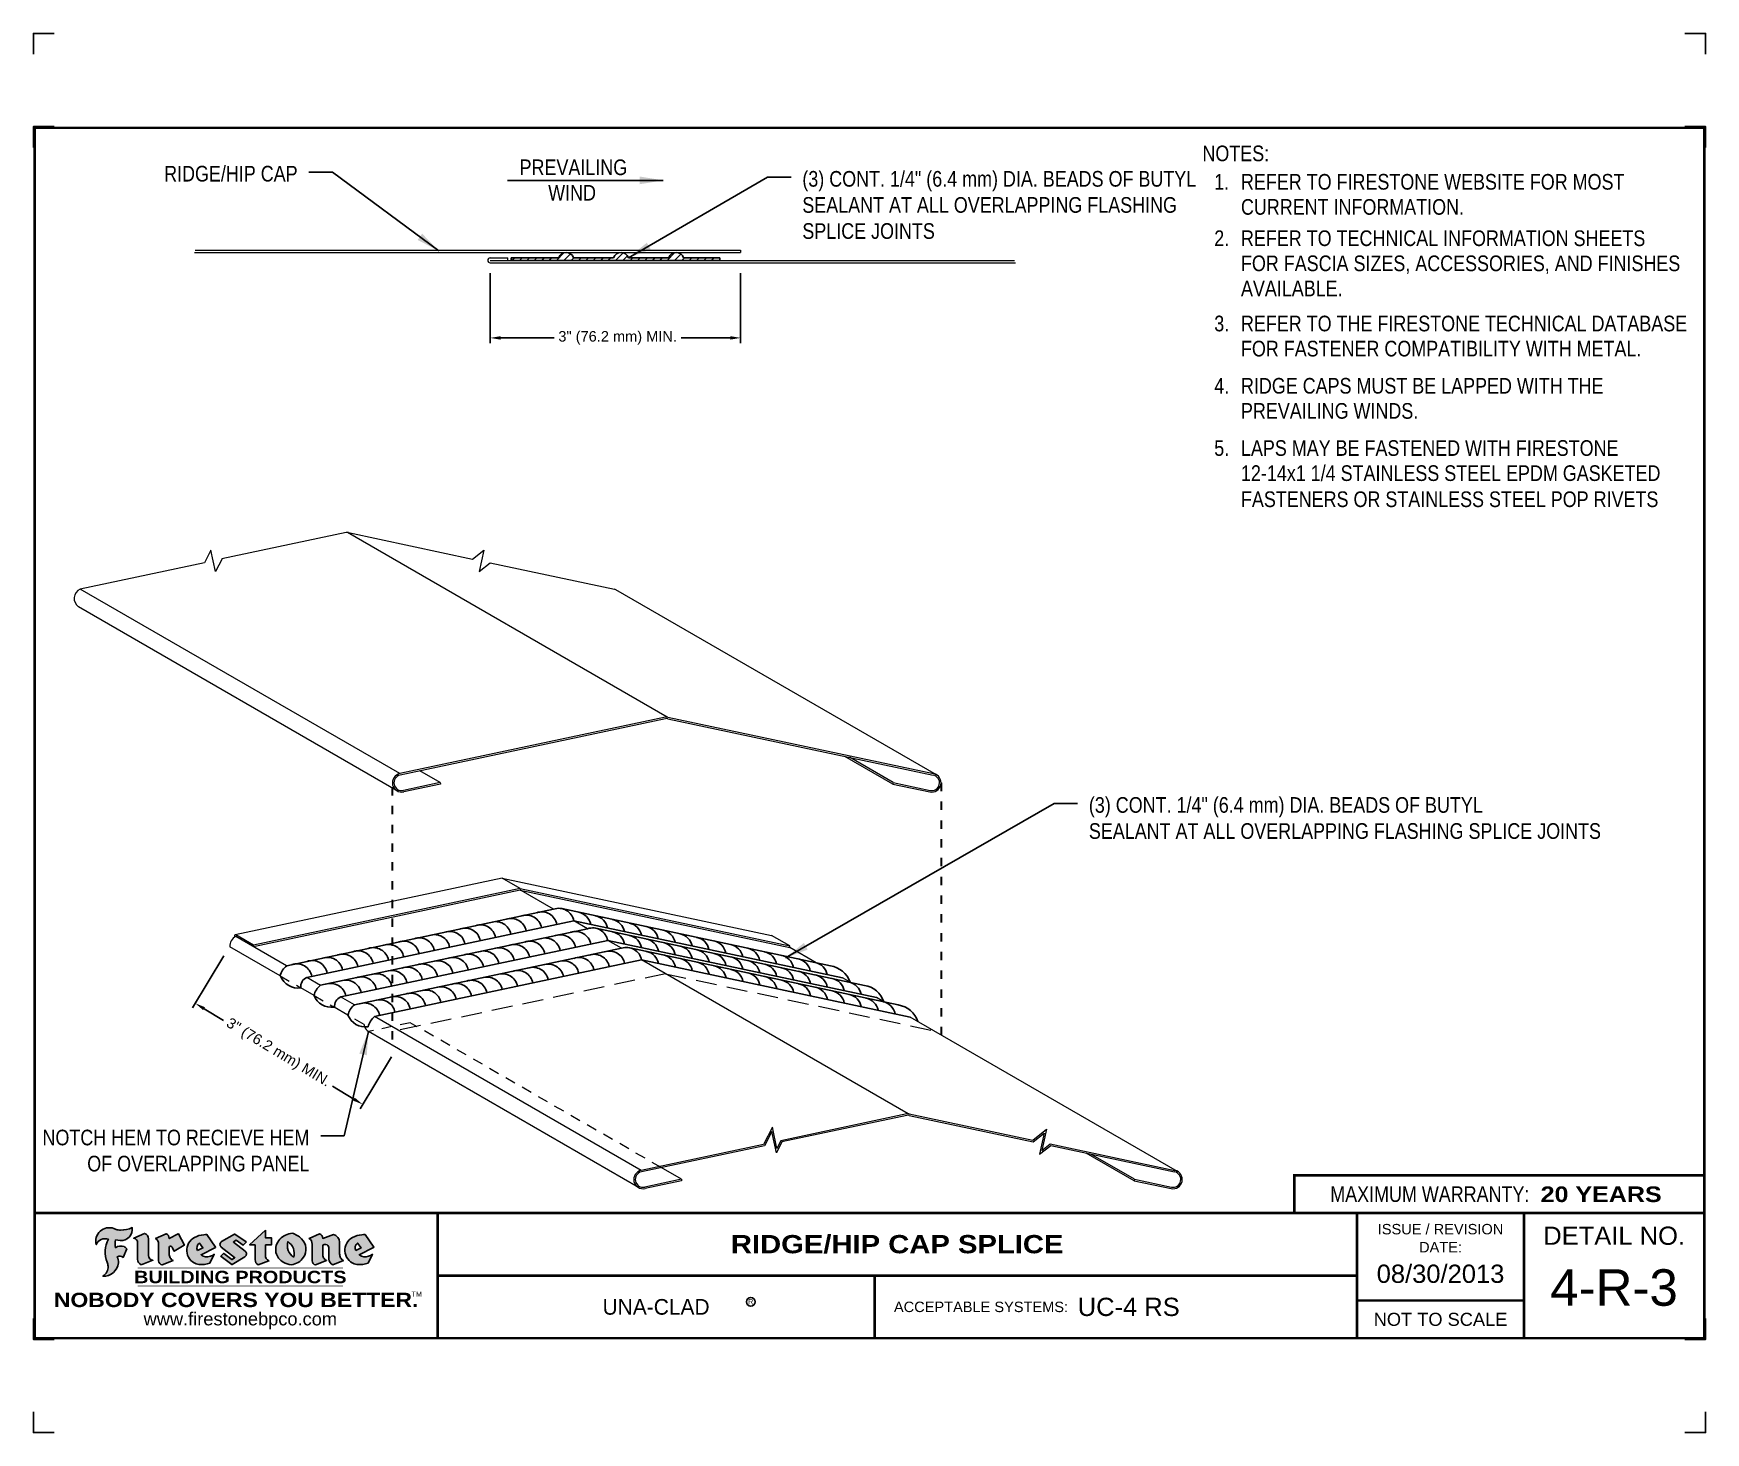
# Model space of a CAD drawing. Header units: inches. Extents: x 0 to 20, y 0 to 16.8.
import ezdxf
from ezdxf.enums import TextEntityAlignment as Align

# ---------------------------------------------------------------- set-up
doc = ezdxf.new("R2010")
doc.units = ezdxf.units.IN
doc.header["$MEASUREMENT"] = 0
for name, pattern in [('DOT2', [0.125, 0, -0.125]), ('HIDDEN', [0.375, 0.25, -0.125]), ('HIDDEN2', [0.1875, 0.125, -0.0625])]:
    doc.linetypes.add(name, pattern=pattern)
doc.layers.get('0').update_dxf_attribs({"linetype": 'CONTINUOUS'})
doc.layers.get('DEFPOINTS').update_dxf_attribs({"linetype": 'CONTINUOUS'})
doc.layers.add('FSBP-ACCESSORY-FIRESTONE', color=7, linetype='CONTINUOUS', lineweight=9)
for name, color, linetype in [('FSBP-ANNO-NOTE', 7, 'CONTINUOUS'), ('FSBP-SEALANTS', 1, 'CONTINUOUS'), ('FSBP-TTLB', 7, 'CONTINUOUS'), ('FSBP-TTLB-BORDER', 7, 'CONTINUOUS'), ('FSBP-TTLB-TEXT', 7, 'CONTINUOUS')]:
    doc.layers.add(name, color=color, linetype=linetype)
doc.styles.add('ARCHQUIK', font='archquik.shx')
doc.styles.add('ARIAL', font='arial.ttf')
doc.styles.add('ARIAL_BOLD', font='')
doc.styles.add('ARIAL_NAR', font='ARIALN.TTF')
doc.styles.add('BANKGOTHIC', font='bgothm.ttf')
doc.styles.add('FSBP_ARIAL_NAR', font='ARIALN.TTF')
doc.styles.add('TXT', font='simplex.shx')
doc.styles.get('ARIAL_BOLD').set_extended_font_data('Arial Black')
doc.dimstyles.new('FS-DIM', dxfattribs={"dimtxt": 0.125, "dimasz": 0.125, "dimexe": 0.0625, "dimexo": 0.125, "dimgap": 0.0625, "dimtad": 0, "dimdec": 4, "dimzin": 1, "dimdsep": 46, "dimlunit": 4, "dimtxsty": 'ARCHQUIK', "dimblk1": 'OBLIQUE', "dimblk2": 'OBLIQUE', "dimsah": 1, "dimcen": 0.09375, "dimclrd": 256, "dimclre": 256, "dimclrt": 256, "dimadec": 0, "dimazin": 0, "dimtfac": 1, "dimtdec": 4, "dimtofl": 0, "dimtmove": 0, "dimatfit": 3, "dimldrblk": 'OBLIQUE', "dimfxl": 0, "dimtolj": 1, "dimtzin": 0, "dimlwd": -1, "dimlwe": -1, "dimarcsym": 0})
doc.dimstyles.new('STANDARD$7', dxfattribs={"dimscale": 1.5, "dimtxt": 0.2, "dimasz": 0.1, "dimexe": 0.1, "dimexo": 0.125, "dimgap": 0.09, "dimtad": 0, "dimdec": 3, "dimzin": 4, "dimdsep": 46, "dimtxsty": 'TXT', "dimcen": 0.09, "dimadec": 0, "dimazin": 0, "dimtfac": 1, "dimtdec": 3, "dimtofl": 0, "dimtmove": 2, "dimatfit": 3, "dimfxl": 0, "dimtolj": 1, "dimtzin": 4, "dimarcsym": 0})

msp = doc.modelspace()

# ---------------------------------------------------------------- texts
at = {"layer": 'FSBP-ANNO-NOTE', "style": 'FSBP_ARIAL_NAR'}
for s, p in [('NOTES:', (14.003925832682, 15.32464309650497)), ('REFER TO FIRESTONE WEBSITE FOR MOST', (14.46558625541428, 14.98417134001137)), ('CURRENT INFORMATION.', (14.46558625541428, 14.68339009001137)), ('REFER TO TECHNICAL INFORMATION SHEETS', (14.46558625541428, 14.30839009001137)), ('FOR FASCIA SIZES, ACCESSORIES, AND FINISHES', (14.46558625541428, 14.00760884001137)), ('AVAILABLE.', (14.46558625541428, 13.70682759001137)), ('REFER TO THE FIRESTONE TECHNICAL DATABASE', (14.46558625541428, 13.28669494955798)), ('FOR FASTENER COMPATIBILITY WITH METAL.', (14.46558625541428, 12.98591369955798)), ('RIDGE CAPS MUST BE LAPPED WITH THE', (14.46558625541428, 12.5404765356624)), ('PREVAILING WINDS.', (14.46558625541428, 12.2396952856624)), ('LAPS MAY BE FASTENED WITH FIRESTONE', (14.46558625541428, 11.79476991826906)), ('12-14x1 1/4 STAINLESS STEEL EPDM GASKETED ', (14.46558625541428, 11.49398866826906)), ('FASTENERS OR STAINLESS STEEL POP RIVETS', (14.46558625541428, 11.18148866826906))]:
    msp.add_text(s, height=0.1875, dxfattribs=at).set_placement(p, align=Align.MIDDLE_LEFT)
for s, p in [('1.', (14.23402473889251, 14.98417134001137)), ('2.', (14.23511750541428, 14.30839009001137)), ('3.', (14.23511750541428, 13.28669494955799)), ('4.', (14.23511750541428, 12.54047653566241)), ('5.', (14.23511750541428, 11.79476991826908))]:
    msp.add_text(s, height=0.1875, dxfattribs=at).set_placement(p, align=Align.MIDDLE_CENTER)
at = {"layer": 'FSBP-ANNO-NOTE', "char_height": 0.1875, "style": 'FSBP_ARIAL_NAR'}
for s, insert, attachment_point in [('PREVAILING', (7.112751823959542, 15.25193551967766), 3), ('RIDGE/HIP CAP', (3.16452079638119, 15.17535210781192), 3), ('WIND', (6.738713393589904, 14.94709219024878), 3), ('(3) CONT. 1/4" (6.4 mm) DIA. BEADS OF BUTYL \\PSEALANT AT ALL OVERLAPPING FLASHING SPLICE JOINTS', (12.64378891303637, 7.612764662115026), 1), ('NOTCH HEM TO RECIEVE HEM \\POF OVERLAPPING PANEL', (3.305895055319382, 3.628499118684474), 3)]:
    msp.add_mtext(s, dxfattribs=dict(at, insert=insert, attachment_point=attachment_point))
at = {"layer": 'FSBP-ANNO-NOTE', "insert": (9.211212728720703, 15.11351964967834), "char_height": 0.1875, "width": 4.710175937795761, "attachment_point": 1, "style": 'FSBP_ARIAL_NAR'}
msp.add_mtext('(3) CONT. 1/4" (6.4 mm) DIA. BEADS OF BUTYL \\PSEALANT AT ALL OVERLAPPING FLASHING SPLICE JOINTS', dxfattribs=at)

# ---------------------------------------------------------------- blocks, each defined once
blk = doc.blocks.new('*D1')
at = {"layer": 'DEFPOINTS', "color": 0, "transparency": 16777216}
for p in [(5.471754574071248, 14.0133303731644), (8.471765806517695, 14.0133303731644), (8.471765806517695, 13.11425108535663)]:
    blk.add_point(p, dxfattribs=at)
at = {"layer": 'FSBP-ANNO-NOTE', "transparency": 16777216}
for p, q in [((5.471754574071248, 13.8883303731644), (5.471754574071248, 13.05175108535663)), ((8.471765806517695, 13.8883303731644), (8.471765806517695, 13.05175108535663)), ((5.596754574071248, 13.11425108535663), (6.237180281798628, 13.11425108535663)), ((8.346765806517695, 13.11425108535663), (7.760031577842285, 13.11425108535663))]:
    blk.add_line(p, q, dxfattribs=at)
for points in [[(5.596754574071248, 13.13508441868996), (5.596754574071248, 13.09341775202329), (5.471754574071248, 13.11425108535663)], [(8.346765806517695, 13.13508441868996), (8.346765806517695, 13.09341775202329), (8.471765806517695, 13.11425108535663)]]:
    blk.add_solid(points, dxfattribs=at)
at = {"layer": 'FSBP-ANNO-NOTE', "transparency": 16777216, "insert": (6.998605929820457, 13.11425108535663), "char_height": 0.125, "attachment_point": 5, "style": 'ARIAL'}
blk.add_mtext('\\A1;3" (76.2 mm) MIN.', dxfattribs=at)
blk = doc.blocks.new('_OBLIQUE')
at = {"color": 0, "linetype": 'ByBlock'}
blk.add_line((-0.5, -0.5), (0.5, 0.5), dxfattribs=at)
blk = doc.blocks.new('*D2')
at = {"layer": 'DEFPOINTS', "color": 0, "transparency": 16777216}
for p in [(2.345550239295122, 5.818627670015737), (4.353376033913634, 4.606845593327416), (3.945318188717396, 3.930726443652796)]:
    blk.add_point(p, dxfattribs=at)
at = {"layer": 'FSBP-ANNO-NOTE', "transparency": 16777216}
for p, q in [((2.280960747097103, 5.711608057338424), (1.905197647999875, 5.088998714002461)), ((2.044512006776197, 5.077919028143098), (2.277661685581988, 4.937206321532923)), ((4.288786541715615, 4.499825980650104), (3.913023442618386, 3.87721663731414)), ((3.838298576040083, 3.995315935850815), (3.581461332523874, 4.150324786296483))]:
    blk.add_line(p, q, dxfattribs=at)
for points in [[(2.055276922142534, 5.095755630255983), (2.033747091409861, 5.060082426030212), (1.937492394098884, 5.142508520341117)], [(3.84906349140642, 4.0131525379637), (3.827533660673747, 3.97747933373793), (3.945318188717396, 3.930726443652796)]]:
    blk.add_solid(points, dxfattribs=at)
at = {"layer": 'FSBP-ANNO-NOTE', "transparency": 16777216, "insert": (2.929561509052931, 4.543765553914703), "char_height": 0.125, "attachment_point": 5, "rotation": 328.88778023566425, "style": 'ARIAL'}
blk.add_mtext('\\A1;3" (76.2 mm) MIN.', dxfattribs=at)
blk = doc.blocks.new('A$C486F1324')
at = {"layer": 'FSBP-TTLB-TEXT'}
h = blk.add_hatch(color=1, dxfattribs=at)
edge = h.paths.add_edge_path()
edge.add_arc((1.05293473454803, 2.432581823257731), 0.1319107607348553, 264.0410451462098, 370.3106169565175)
edge.add_arc((1.043176611464152, 2.752262660202042), 0.3273056962876236, 270.05058356628535, 295.23459397187514, ccw=False)
edge.add_arc((1.038426922191803, 2.56403150268051), 0.13916565617135, 249.3281275763668, 272.0749124149863, ccw=False)
edge.add_line((0.989299278179902, 2.433825686944644), (0.9631177487359136, 2.445558787492629))
edge.add_arc((0.9095748620182865, 2.291407038981255), 0.1631857907024101, 70.84590087378872, 194.3325259843273)
edge.add_arc((0.8600509757814071, 2.204839658458385), 0.1179914261095279, 70.96950098067123, 156.9641407594483, ccw=False)
edge.add_arc((1.168766374175352, 2.162383550941515), 0.3110405457095052, 150.323113748316, 203.2084295854517)
edge.add_arc((0.7718745149407522, 1.989572487159472), 0.121858715661731, 0.8849157075190988, 24.34668939894999, ccw=False)
edge.add_arc((0.7650031314481953, 1.983307491475024), 0.1289731377238324, -58.36655102076742, 3.6216782311386737, ccw=False)
edge.add_arc((0.8412948678329051, 2.051617467449851), 0.1783301886510352, 267.2205474105585, 354.1381621173521)
edge.add_arc((0.8059370697409881, 2.029692373120287), 0.212787892960859, 0.9996158580669322, 21.00503380861244)
edge.add_arc((1.034432087517867, 2.064164197730946), 0.05136395668415856, 40.821177131732725, 125.52727787225791, ccw=False)
edge.add_line((1.073301941138498, 2.097740834336818), (1.118401912534369, 2.200031471354478))
edge.add_arc((1.056483187403122, 2.160862735149867), 0.07326744446031509, 32.31675181867256, 66.31481236598174)
edge.add_arc((1.047887483703787, 2.124501603239696), 0.110224694801178, 69.81791323323885, 125.254734720681)
edge.add_arc((1.143333842085744, 2.261873949018218), 0.1659710644737307, 164.1569669952081, 196.5811013160487, ccw=False)
edge.add_line((0.9836674837126961, 2.307184524455224), (1.039240299265617, 2.301383838364885))
h = blk.add_hatch(color=1, dxfattribs=at)
edge = h.paths.add_edge_path()
edge.add_line((2.779085526150499, 2.423583663157117), (2.779085526150499, 2.333881224553082))
edge.add_arc((2.781392442941157, 2.333881224553068), 0.00230691679065842, 179.9999999996471, 269.9999999996471)
edge.add_line((2.781392442941143, 2.331574307762409), (2.851042658398813, 2.331574307762409))
edge.add_arc((2.851042658398813, 2.329267390971708), 0.002306916790701052, 0, 90, ccw=False)
edge.add_line((2.853349575189514, 2.329267390971708), (2.853349575189514, 2.251757171804073))
edge.add_arc((2.851042658398828, 2.251757171804087), 0.002306916790686842, 269.99999999964706, 359.99999999964706, ccw=False)
edge.add_line((2.851042658398813, 2.2494502550134), (2.781392442941143, 2.2494502550134))
edge.add_arc((2.781392442941157, 2.247143338222742), 0.00230691679065842, 90.00000000035294, 180.0000000003529)
edge.add_line((2.779085526150499, 2.247143338222727), (2.779085526150499, 2.127433711485182))
edge.add_arc((2.852360918257401, 2.12369642034561), 0.07337063740681414, 177.0802527808787, 245.3249543133826)
edge.add_line((2.821730779419073, 2.057025249452735), (2.690154522263373, 2.008229701244503))
edge.add_arc((2.724235369940526, 2.066534893757658), 0.06753517344606048, 177.0345319916278, 239.69264280249018, ccw=False)
edge.add_line((2.656790633108545, 2.070028763539753), (2.656790633108545, 2.247143338222727))
edge.add_arc((2.654483716317887, 2.247143338222742), 0.00230691679065842, 359.9999999996471, 449.999999999647)
edge.add_line((2.654483716317901, 2.2494502550134), (2.588482915647847, 2.2494502550134))
edge.add_line((2.588482915647847, 2.2494502550134), (2.779085526150499, 2.423583663157117))
h = blk.add_hatch(color=1, dxfattribs=at)
edge = h.paths.add_edge_path()
edge.add_line((1.290864384038019, 2.008492524202993), (1.43097033225452, 2.064791420292025))
edge.add_arc((1.436644270662416, 2.121823377800686), 0.0573135041183696, 181.971787100199, 264.31851000495806, ccw=False)
edge.add_line((1.379364702405683, 2.119851370029735), (1.37903731712966, 2.320596934648066))
edge.add_arc((1.309888624547209, 2.320484163719063), 0.06914878453844908, 0.0934405599589634, 72.42834396969008)
edge.add_line((1.330764526052365, 2.386406475112793), (1.202464409119062, 2.328412355415324))
edge.add_arc((1.190871232973747, 2.27232224160737), 0.05727567197445638, -0.017399788185684884, 78.322067691347, ccw=False)
edge.add_line((1.248146902307115, 2.272304847925781), (1.248199233300755, 2.075706805862339))
edge.add_arc((1.321324461293944, 2.07497573358174), 0.07312888236350451, 179.4272023230205, 245.3845503102953)
h = blk.add_hatch(color=1, dxfattribs=at)
edge = h.paths.add_edge_path()
edge.add_line((1.807651786805041, 2.246865396077439), (1.737783921756391, 2.3789790723241))
edge.add_arc((1.735744620158095, 2.377900594660677), 0.002306916790721869, 27.871971334059, 117.3766794470738)
edge.add_line((1.734683811260555, 2.37994914282028), (1.626263425247162, 2.323805327202692))
edge.add_arc((1.56271380654142, 2.324730636700022), 0.06355635479880146, 359.1658080110728, 425.8793658831422)
edge.add_line((1.58868669411409, 2.382737699601435), (1.462504212281334, 2.325700791685492))
edge.add_arc((1.423437031978647, 2.260476169502841), 0.07602957263902102, -3.4414039757249952, 59.079922442849806, ccw=False)
edge.add_line((1.499329501278754, 2.255912287470565), (1.499329501278754, 2.058449488485891))
edge.add_arc((1.556162430058898, 2.062578896434379), 0.05698275005415229, 184.1557352478596, 255.3066498366543)
edge.add_line((1.541709001656801, 2.007459641984056), (1.672916305560551, 2.060182788021976))
edge.add_arc((1.703923541705656, 2.128694263707063), 0.0752015358480571, 207.5160880841914, 245.649226723163, ccw=False)
edge.add_arc((1.736675161903364, 2.139384485703829), 0.1093332836229114, 179.4823365255142, 204.5537900001095, ccw=False)
edge.add_line((1.62734634068791, 2.140372291052628), (1.62734634068791, 2.218192830870564))
edge.add_arc((1.644214729975653, 2.216674003513419), 0.01693662875851178, 28.356188110623293, 174.8549701683578, ccw=False)
edge.add_arc((1.642965400400852, 2.211114314414412), 0.02111886817708026, 22.216893572439176, 40.102139564264576, ccw=False)
edge.add_line((1.662516385616714, 2.219099649108088), (1.682263761023097, 2.175858276730239))
edge.add_arc((1.6843622118052, 2.176816592645914), 0.002306916790685473, 204.5451281842827, 299.6323508190097)
edge.add_line((1.685502826970224, 2.174811383897563), (1.806753100371753, 2.243781709665697))
edge.add_line((1.806753100371753, 2.243781709665697), (1.807651786805041, 2.246865396077439))
h = blk.add_hatch(color=1, dxfattribs=at)
h.paths.add_polyline_path([(2.079013696958969, 2.372509599487572, 0.02524281661523788), (2.04064932662921, 2.369780089618544, 0.1213611957758757), (1.917398876930707, 2.330017413997425, 0.6151668103976068), (1.948366326295928, 2.020927234590275, 0.05306812109568645), (1.983561194740633, 2.012967556948965, 0.1150932231766138), (2.114751686428195, 2.031339923561191), (2.166820534440563, 2.13634411089113, -0.08755405562188731), (2.119855574390459, 2.112121973331725, -0.265591761123442), (2.008317279265117, 2.129763140217776), (2.180972862525681, 2.216714869958551, 0.4518949533370738), (2.18184769374962, 2.220065341664835)])
h.paths.add_polyline_path([(2.029842278823895, 2.211936798819394), (1.966738618897312, 2.179300291603411, -0.3720533890450154), (1.98880241555118, 2.270120236003706)], flags=16)
h = blk.add_hatch(color=1, dxfattribs=at)
edge = h.paths.add_edge_path()
edge.add_arc((2.27603235730526, 2.253253635380584), 0.04152450223225725, 123.20805433950699, 232.2027298779723, ccw=False)
edge.add_line((2.253290182792528, 2.287996660350629), (2.409160936544441, 2.376738928011363))
edge.add_arc((2.410302318411599, 2.374734155577214), 0.002306916790741141, 55.646444661762985, 119.65426054492829, ccw=False)
edge.add_line((2.411604106875319, 2.376638679631967), (2.547434611018917, 2.283795229912059))
edge.add_arc((2.546093867806404, 2.281917925270474), 0.002306916790700397, -42.731101238422525, 54.4661353739603, ccw=False)
edge.add_line((2.547788405158445, 2.280352547283613), (2.514082878729613, 2.24386597727802))
edge.add_arc((2.512388341377596, 2.245431355264869), 0.002306916790673009, 233.7527076894891, 317.2688987613858, ccw=False)
edge.add_line((2.511024327141814, 2.243570890203742), (2.429474878371439, 2.303359494337499))
edge.add_arc((2.428110864135639, 2.301499029276328), 0.002306916790719975, 53.75270768979195, 124.4135619297851)
edge.add_line((2.426807081754208, 2.303402188907356), (2.398558946171835, 2.284050464081318))
edge.add_arc((2.399862728553238, 2.282147304450302), 0.002306916790694715, 124.413561929383, 231.8459020253661)
edge.add_line((2.398437564694706, 2.280333255648443), (2.535524934179665, 2.17263385734519))
edge.add_arc((2.50987198472614, 2.139980978912016), 0.04152450223225738, -55.21225898295222, 51.84590202520428, ccw=False)
edge.add_line((2.533563285444262, 2.105878096982181), (2.380059912363055, 2.01288121029809))
edge.add_arc((2.378864566801948, 2.014854282539261), 0.002306916790727091, 233.2955624372944, 301.20872157023166, ccw=False)
edge.add_line((2.377485752065996, 2.013004759626924), (2.246891586179532, 2.110362385828026))
edge.add_arc((2.248272903809107, 2.112210040201936), 0.002306916790697761, 135.5134179846413, 233.2179869199888, ccw=False)
edge.add_line((2.246627115749294, 2.113826594173005), (2.278464340477814, 2.146239569709692))
edge.add_arc((2.280110128537683, 2.144623015738608), 0.002306916790748419, 53.03528399993951, 135.5134179853709, ccw=False)
edge.add_line((2.281497330874759, 2.146466256025562), (2.37745964320722, 2.074246076768972))
edge.add_arc((2.378846845544219, 2.076089317055831), 0.002306916790626977, 233.0352840000668, 302.2362632414408)
edge.add_line((2.380077382034147, 2.074137998264391), (2.409909958711938, 2.092950954072577))
edge.add_arc((2.408679422222006, 2.094902272864085), 0.002306916790685166, 302.2362632406177, 412.2027298768422)
edge.add_line((2.410093260944637, 2.096725162094273), (2.2505832602986, 2.22044162923676))
h = blk.add_hatch(color=1, dxfattribs=at)
edge = h.paths.add_edge_path(flags=16)
edge.add_arc((2.955988474005852, 2.146034781181318), 0.1684614578629418, 344.5558804047866, 417.0140046669545)
edge.add_arc((3.210083044523077, 2.242479849301684), 0.1684614578629413, 164.5558804047865, 237.0140046669547)
edge = h.paths.add_edge_path()
edge.add_arc((3.085000081380657, 2.190898847034975), 0.1828726885096672, 136.0914512150048, 191.213418978326)
edge.add_arc((3.080564515311864, 2.199009864590429), 0.1803148804748503, 194.0167254156723, 240.6663730831859)
edge.add_arc((3.113672006657439, 2.246327426840207), 0.2378525180183702, 239.2975390661776, 264.2889872773176)
edge.add_arc((3.064469747004688, 2.211810064170161), 0.2037606892471559, 277.1986764832036, 326.503572961274)
edge.add_arc((3.093364291682004, 2.196728640902951), 0.1713748657917089, 325.3768876809903, 406.3828327799088)
edge.add_arc((3.027464452944376, 2.141218864507682), 0.2571945645850002, 44.28462553519766, 73.82901434867304)
edge.add_arc((3.13277746446545, 2.132489990494792), 0.2579560664039133, 97.50292863483666, 134.1039137579026)
h = blk.add_hatch(color=1, dxfattribs=at)
edge = h.paths.add_edge_path()
edge.add_line((3.33831519343592, 2.058643648811753), (3.33831519343592, 2.255912287470565))
edge.add_arc((3.262422724135841, 2.260476169502887), 0.076029572638996, 356.5585960242387, 419.0799224428129)
edge.add_line((3.301489904438557, 2.325700791685492), (3.427672386271257, 2.382737699601435))
edge.add_arc((3.401699498698617, 2.324730636699968), 0.06355635479883828, 0.39626228338801184, 65.87936588318729, ccw=False)
edge.add_line((3.465254333483887, 2.325170194128376), (3.596151383567263, 2.371448459092008))
edge.add_arc((3.571369086579416, 2.27774289547643), 0.09692726601172152, 2.366977007666776, 75.18615851992018, ccw=False)
edge.add_line((3.668213654208745, 2.281745971443158), (3.668213654208745, 2.142456301410775))
edge.add_arc((3.777502514268014, 2.139339897279081), 0.1093332836229047, 178.3666365323575, 204.5537900000423)
edge.add_arc((3.744750894070185, 2.128649675282367), 0.07520153584796174, 207.5160880841712, 245.2240541443093)
edge.add_line((3.71323611585031, 2.060370178010899), (3.588210878431101, 2.010131177172084))
edge.add_arc((3.610972150886048, 2.078197660558692), 0.07177131519198725, 180.3328587115749, 251.5101856666586, ccw=False)
edge.add_line((3.539202046833867, 2.077780708850796), (3.539202046833867, 2.2155300510111))
edge.add_arc((3.501944494155337, 2.215955952136818), 0.0372599868942854, 359.3450650296065, 449.0500281941028)
edge.add_arc((3.498394839000171, 2.188871092646112), 0.06447454900600776, 86.29402372314017, 119.8211331593848)
edge.add_line((3.46633203284519, 2.244808056551889), (3.46633203284519, 2.140372291052628))
edge.add_arc((3.575660854060708, 2.139384485703815), 0.1093332836229751, 179.482336525507, 204.5537900001025)
edge.add_arc((3.542909233862866, 2.128694263706967), 0.0752015358479639, 207.51608808417, 245.6492267231416)
edge.add_line((3.511901997717774, 2.060182788021976), (3.380694693813967, 2.007459641984056))
edge.add_arc((3.395127450940398, 2.062546484817654), 0.05694615642555727, 183.9298782390169, 255.318496325343, ccw=False)
h = blk.add_hatch(color=1, dxfattribs=at)
h.paths.add_polyline_path([(3.973320437169735, 2.372509599487572, 0.02524281661523822), (3.934956066840033, 2.369780089618544, 0.1085638477195505), (3.823515797474061, 2.33691113673602, 0.6425897848490651), (3.842673066506751, 2.020927234590275, 0.05306812109569052), (3.877867934951342, 2.012967556948965, 0.1150932231766133), (4.009058426638961, 2.031339923561191), (4.061127274651329, 2.13634411089113, -0.08755405562189084), (4.014162314601225, 2.112121973331725, -0.2655917611234366), (3.902624019475826, 2.129763140217776), (4.075279602736447, 2.216714869958551, 0.4518949533370731), (4.076154433960386, 2.220065341664835)])
h.paths.add_polyline_path([(3.924149019034718, 2.211936798819394), (3.861045359108135, 2.179300291603411, -0.3720533890450147), (3.883109155761946, 2.270120236003706)], flags=16)
blk.add_circle((8.593239434063564, 1.565680298552095), 0.05268028021839655)
at = {"layer": 'DEFPOINTS', "linetype": 'Continuous', "ltscale": 1.75}
for points in [[(-3.512154225088215e-08, 16.51166663588279), (-3.512154225088215e-08, 16.76166663588279), (0.2499999648784577, 16.76166663588279)], [(20.03124996487848, 16.51166663588279), (20.03124996487848, 16.76166663588279), (19.78124996487848, 16.76166663588279)], [(-3.512154225088215e-08, 0.2499999692161197), (-3.512154225088215e-08, -3.078388033372903e-08), (0.2499999648784577, -3.078388033372903e-08)], [(20.03124996487848, 0.2499999692161197), (20.03124996487848, -3.078388033372903e-08), (19.78124996487848, -3.078388033372903e-08)]]:
    blk.add_lwpolyline(points, dxfattribs=at)
at = {"layer": 'DEFPOINTS', "color": 1}
for points in [[(0.2499999648784577, 15.64645830254946), (-3.512154225088215e-08, 15.64645830254946), (-3.512154225088215e-08, 15.39645830254946)], [(20.03124996487846, 15.39645830254946), (20.03124996487846, 15.64645830254946), (19.78124996487846, 15.64645830254946)], [(0.2499999648784577, 1.115208302549462), (-3.512154225088215e-08, 1.115208302549462), (-3.512154225088215e-08, 1.365208302549462)], [(20.03124996487846, 1.365208302549462), (20.03124996487846, 1.115208302549462), (19.78124996487846, 1.115208302549462)]]:
    blk.add_lwpolyline(points, dxfattribs=at)
at = {"layer": 'FSBP-TTLB', "const_width": 0.03125}
blk.add_lwpolyline([(15.10591267006784, 2.630833302549462), (20.01562496487846, 2.630833302549462), (20.01562496487846, 3.082093126616456), (15.10591267006784, 3.082093126616456)], close=True, dxfattribs=at)
for points in [[(0.01562496487845775, 2.630833302549462), (0.01562496487845775, 1.130833302549462), (20.01562496487846, 1.130833302549462), (20.01562496487846, 2.630833302549462), (0.01562496487845775, 2.630833302549462)], [(4.840833492085227, 2.630833302549462), (4.840833492085227, 1.880833302549462)], [(15.85591267006784, 2.630833302549462), (15.85591267006784, 1.130833302549462)], [(17.85672993223439, 2.630833302549462), (17.85672993223439, 1.130833302549462)], [(20.01562496487846, 2.630833302549462), (20.01562496487846, 1.130833302549462)], [(4.840833492085227, 1.880833302549462), (15.85591267006784, 1.880833302549462)], [(4.840833492085227, 1.880833302549462), (4.840833492085227, 1.130833302549462)], [(15.85591267006784, 1.582093126616456), (17.85672993223439, 1.582093126616456)]]:
    blk.add_lwpolyline(points, dxfattribs=at)
at = {"layer": 'FSBP-TTLB-BORDER', "const_width": 0.03125}
blk.add_lwpolyline([(20.01562496487846, 2.630833302549462), (20.01562496487846, 15.63083330254946), (0.01562496487845775, 15.63083330254946), (0.01562496487845775, 2.630833302549462)], dxfattribs=at)
at = {"layer": 'FSBP-TTLB-TEXT', "color": 1}
blk.add_line((0.7514681707107965, 2.251010548403869), (0.7514681707107965, 2.251010548403869), dxfattribs=at)
for points in [[(1.039240288603781, 2.301383839477765, 0.5000510906601082), (1.182715385655359, 2.456191808344684, -0.1103304102359608), (1.043465573188274, 2.424957091469324, -0.09957876667165425), (0.989299278179902, 2.433825686944644), (0.9631177487359136, 2.445558787492629, 0.5978159689075124), (0.7514681707107965, 2.251010548403869, -0.3938834584182213), (0.8985246071333276, 2.316382279576757, 0.2349406564350952), (0.8828960471532977, 2.039809584686154, -0.1027304183841549), (0.893718696891784, 1.991454482752047, -0.2772692352614086), (0.8326473561440534, 1.873497067927772, 0.3985429150902959), (1.018692578968699, 2.03340460748511, 0.0875124847930418), (1.004584981218573, 2.105966186820112, -0.3874031597924062), (1.073301941138498, 2.097740834336818), (1.118401912534369, 2.200031471354478, 0.1494423498871741), (1.085915528859078, 2.22795860457687, 0.2467195073738216), (0.9842643930489484, 2.214510412139376, -0.1424285161541127), (0.9836674837126961, 2.307184524455224), (1.039240299265617, 2.301383838364885)], [(2.779085526150499, 2.423583663157117), (2.779085526150499, 2.333881224553082, 0.4142135623730958), (2.781392442941143, 2.331574307762409), (2.851042658398813, 2.331574307762409, -0.414213562373095), (2.853349575189514, 2.329267390971708), (2.853349575189514, 2.251757171804073, -0.4142135623730938), (2.851042658398813, 2.2494502550134), (2.781392442941143, 2.2494502550134, 0.4142135623730958), (2.779085526150499, 2.247143338222727), (2.779085526150499, 2.127433711485182, 0.3068985753588853), (2.821730779419073, 2.057025249452735), (2.690154522263373, 2.008229701244503, -0.2804194150632976), (2.656790633108545, 2.070028763539753), (2.656790633108545, 2.247143338222727, 0.414213562373095), (2.654483716317901, 2.2494502550134), (2.588482915647847, 2.2494502550134), (2.779085526150499, 2.423583663157117)], [(2.18184769374962, 2.220065341664835), (2.079013696958969, 2.372509599487572, 0.02524281661523788), (2.04064932662921, 2.369780089618544, 0.1085638477195265), (1.929209057263352, 2.33691113673602, 0.6425897848491228), (1.948366326295928, 2.020927234590275, 0.05306812109568648), (1.983561194740633, 2.012967556948965, 0.1150932231766137), (2.114751686428195, 2.031339923561191), (2.166820534440563, 2.13634411089113, -0.0875540556218873), (2.119855574390459, 2.112121973331725, -0.2655917611234418), (2.008317279265117, 2.129763140217776), (2.180972862525681, 2.216714869958551)], [(4.076154433960386, 2.220065341664835), (3.973320437169735, 2.372509599487572, 0.02524281661523788), (3.934956066840033, 2.369780089618544, 0.1085638477195265), (3.823515797474061, 2.33691113673602, 0.6425897848491228), (3.842673066506751, 2.020927234590275, 0.05306812109568648), (3.877867934951342, 2.012967556948965, 0.1150932231766137), (4.009058426638961, 2.031339923561191), (4.061127274651329, 2.13634411089113, -0.0875540556218873), (4.014162314601225, 2.112121973331725, -0.2655917611234418), (3.902624019475826, 2.129763140217776), (4.075279602736447, 2.216714869958551)], [(4.075279602736447, 2.216714869958551, 0.4518949533370731), (4.076154433960386, 2.220065341664835, 0.4518949533370731)]]:
    blk.add_lwpolyline(points, format="xyb", dxfattribs=at)
for points in [[(1.290864384038019, 2.008492524202993), (1.43097033225452, 2.064791420292025, -0.3756100036733062), (1.379364702405683, 2.119851370029735), (1.37903731712966, 2.320596934648066, 0.3265360292958048), (1.330764526052365, 2.386406475112793), (1.202464409119062, 2.328412355415324, -0.3557863980845349), (1.248146902307115, 2.272304847925781), (1.248199233300755, 2.075706805862339, 0.2960110723418457)], [(1.807651786805041, 2.246865396077439), (1.737783921756391, 2.3789790723241, 0.4116839150163434), (1.734683811260555, 2.37994914282028), (1.626263425247162, 2.323805327202692, 0.2996033003794034), (1.58868669411409, 2.382737699601435), (1.462504212281334, 2.325700791685492, -0.2797757560995365), (1.499329501278754, 2.255912287470565), (1.499329501278754, 2.058449488485891, 0.320828638474519), (1.541709001656801, 2.007459641984056), (1.672916305560551, 2.060182788021976, -0.1679398621276611), (1.637228717577119, 2.093951330204405, -0.1098333365370753), (1.62734634068791, 2.140372291052628), (1.62734634068791, 2.218192830870564, -0.743334502655012), (1.659119166646138, 2.224718079671632, -0.07819791644735608), (1.662516385616714, 2.219099649108088), (1.682263761023097, 2.175858276730239, 0.4404648714563479), (1.685502826970224, 2.174811383897563), (1.806753100371753, 2.243781709665697)], [(1.966738618897312, 2.179300291603411), (2.029842278823895, 2.211936798819394), (1.98880241555118, 2.270120236003706, 0.3720533890450154)], [(2.2505832602986, 2.22044162923676, -0.5150044486718882), (2.253290182792528, 2.287996660350629), (2.409160936544441, 2.376738928011363, -0.2867822934100265), (2.411604106875319, 2.376638679631967), (2.547434611018917, 2.283795229912059, -0.4515027974650387), (2.547788405158445, 2.280352547283613), (2.514082878729613, 2.24386597727802, -0.3814439164929681), (2.511024327141814, 2.243570890203742), (2.429474878371439, 2.303359494337499, 0.3184718635035665), (2.426807081754208, 2.303402188907356), (2.398558946171835, 2.284050464081318, 0.5064094529656681), (2.398437564694706, 2.280333255648443), (2.535524934179665, 2.17263385734519, -0.5043597839115849), (2.533563285444262, 2.105878096982181), (2.380059912363055, 2.01288121029809, -0.3053163970316367), (2.377485752065996, 2.013004759626924), (2.246891586179532, 2.110362385828026, -0.4541703869768119), (2.246627115749294, 2.113826594173005), (2.278464340477814, 2.146239569709692, -0.3762644290664977), (2.281497330874759, 2.146466256025562), (2.37745964320722, 2.074246076768972, 0.3114700032088108), (2.380077382034147, 2.074137998264391), (2.409909958711938, 2.092950954072577, 0.520381097387146), (2.410093260944637, 2.096725162094273)], [(2.953249883604445, 2.317722762716059, 0.2452625673097023), (2.905618498745599, 2.155336675924431, 0.2064059665179019), (2.992229303852542, 2.041814614862275, 0.1094800500670344), (3.090003063353111, 2.009655498951545, 0.2185147641853038), (3.234389909721659, 2.09935759961418, 0.3689489483072479), (3.211584927988571, 2.320798080235917, 0.1296305888694145), (3.099094368954257, 2.388237485636708, 0.1610736375384317)], [(3.118366895036178, 2.101173760584302, 0.3271311138286319), (3.047704623492751, 2.287340869898699, 0.3271311138286322)], [(3.33831519343592, 2.058643648811753), (3.33831519343592, 2.255912287470565, 0.2797757560995341), (3.301489904438557, 2.325700791685492), (3.427672386271257, 2.382737699601435, -0.2937618496109166), (3.465254333483887, 2.325170194128376), (3.596151383567263, 2.371448459092008, -0.3288760160581939), (3.668213654208745, 2.281745971443158), (3.668213654208745, 2.142456301410775, 0.114762897203527), (3.678056069941721, 2.093906741779776, 0.166032965990522), (3.71323611585031, 2.060370178010899), (3.588210878431101, 2.010131177172084, -0.3209557512194564), (3.539202046833867, 2.077780708850796), (3.539202046833867, 2.2155300510111, 0.4127061514896111), (3.502562241494348, 2.253210817746393, 0.1473421876160361), (3.46633203284519, 2.244808056551889), (3.46633203284519, 2.140372291052628, 0.1098333365370753), (3.476214409734399, 2.093951330204376, 0.1679398621276611), (3.511901997717774, 2.060182788021976), (3.380694693813967, 2.007459641984056, -0.3219729545308964), (3.33831519343592, 2.058643648811753, 29.1476284739)], [(3.861045359108135, 2.179300291603411), (3.924149019034718, 2.211936798819394), (3.883109155761946, 2.270120236003706, 0.3720533890450154)]]:
    blk.add_lwpolyline(points, format="xyb", close=True, dxfattribs=at)
at = {"layer": 'FSBP-TTLB-TEXT'}
for points, const_width in [([(1.249551544687665, 1.972387724376318), (3.706854447563717, 1.972387724376304)], 0.0078125), ([(10.07714779415524, 1.880833302549462), (10.07714779415524, 1.130833302549462)], 0.03125), ([(1.249551544687665, 1.754677206499863), (3.706854447563717, 1.754677206499878)], 0.0078125)]:
    blk.add_lwpolyline(points, dxfattribs=dict(at, const_width=const_width))
at = {"layer": 'FSBP-TTLB-TEXT', "color": 1}
for centre, start, end in [((1.805612485206739, 2.245786918414026), 299.6323508193319, 27.87197133380466), ((2.179935225669015, 2.218775252164079), 296.7304547840455, 34.00233684987402)]:
    blk.add_arc(centre, 0.00230691679068068, start, end, dxfattribs=at)
at = {"layer": 'FSBP-TTLB-TEXT', "style": 'ARIAL_NAR'}
blk.add_text('MAXIMUM WARRANTY:', height=0.1875, dxfattribs=at).set_placement((17.92079065800682, 2.856463214582988), align=Align.MIDDLE_RIGHT)
at = {"layer": 'FSBP-TTLB-TEXT'}
for s, height, style, p in [('ISSUE / REVISION', 0.125, 'ARIAL', (16.85632130115108, 2.43698366520286)), ('DETAIL NO.', 0.21875, 'ARIAL', (18.93617744855642, 2.358393465812583)), ('DATE:', 0.125, 'ARIAL', (16.85632130115108, 2.220860197200608)), ('www.firestonebpco.com', 0.15625, 'ARIAL', (2.478202996125691, 1.362175995809338)), ('UNA-CLAD', 0.1875, 'BANKGOTHIC', (7.458990643120234, 1.505833302549462)), ('R', 0.0625, 'BANKGOTHIC', (8.592447004938792, 1.568314485865656)), ('NOT TO SCALE', 0.15625, 'ARIAL', (16.85632130115108, 1.356463214582959))]:
    blk.add_text(s, height=height, dxfattribs=dict(at, style=style)).set_placement(p, align=Align.MIDDLE_CENTER)
at = {"layer": 'FSBP-TTLB-TEXT', "lineweight": 18, "style": 'ARIAL_BOLD'}
blk.add_text('BUILDING PRODUCTS', height=0.1484375, dxfattribs=at).set_placement((2.478202996125691, 1.863532465438098), align=Align.MIDDLE_CENTER)
at = {"layer": 'FSBP-TTLB-TEXT', "color": 1}
for s, height, style, p in [('NOBODY COVERS YOU BETTER.', 0.171875, 'ARIAL_BOLD', (2.428229228481842, 1.589182851962093)), ('TM', 0.0625, 'BANKGOTHIC', (4.592296138251458, 1.658258798256043))]:
    blk.add_text(s, height=height, dxfattribs=dict(at, style=style)).set_placement(p, align=Align.MIDDLE_CENTER)
at = {"layer": 'FSBP-TTLB-TEXT', "style": 'ARIAL'}
blk.add_text('ACCEPTABLE SYSTEMS:', height=0.125, dxfattribs=at).set_placement((10.30843778079408, 1.505833302549462), align=Align.MIDDLE_LEFT)
at = {"layer": 'FSBP-TTLB-TEXT'}
for tag, height, style, p in [('MAXIMUM_WARRANTY', 0.1875, 'ARIAL_BOLD', (18.05549597262787, 2.85485773330052)), ('ACCPT_SYSTEMS', 0.21875, 'ARIAL', (12.51000666906039, 1.505833302549462))]:
    blk.add_attdef(tag, text='', height=height, dxfattribs=dict(at, style=style)).set_placement(p, align=Align.MIDDLE_LEFT)
for tag, height, style, p in [('DETAIL_DESCP_LINE_1', 0.21875, 'ARIAL_BOLD', (10.34680946719057, 2.25720148330052)), ('ISSUE_REV_DATE', 0.21875, 'ARIAL', (16.85632130115108, 1.902577359955217)), ('DETAIL_NUMBER', 0.4375, 'ARIAL', (18.9350408723662, 1.73767023330052))]:
    blk.add_attdef(tag, text='', height=height, dxfattribs=dict(at, style=style)).set_placement(p, align=Align.MIDDLE_CENTER)

# ---------------------------------------------------------------- dimensions: what is measured, and where the dimension line sits
at = {"layer": 'FSBP-ANNO-NOTE'}
for base, p1, p2, angle, picture, middle in [((8.471765806517695, 13.11425108535663), (5.471754574071248, 14.0133303731644), (8.471765806517695, 14.0133303731644), 0, '*D1', (6.998605929820457, 13.11425108535663)), ((3.945318188717396, 3.930726443652796), (2.345550239295122, 5.818627670015737), (4.353376033913634, 4.606845593327417), 328.8877802356643, '*D2', (2.929561509052931, 4.543765553914703))]:
    dim = msp.add_linear_dim(base=base, p1=p1, p2=p2, angle=angle, text='3" (76.2 mm) MIN.', dimstyle='FS-DIM', override={"dimtxsty": 'ARIAL'}, dxfattribs=at)
    dim.commit()
    dim.dimension.update_dxf_attribs({"geometry": picture, "text_midpoint": middle, "dimtype": 161})

# ---------------------------------------------------------------- hatches: boundary and pattern name
at = {"layer": 'FSBP-SEALANTS'}
h = msp.add_hatch(dxfattribs=at)
h.set_pattern_fill('ANSI31', color=256, scale=0.5, style=0)
h.set_pattern_definition([(45, (0, 0), (-0.04419417382415922, 0.04419417382415922), [])])
h.paths.add_polyline_path([(7.699651206817246, 14.13708037316439), (7.698461374363684, 14.13708037316439, 0.3199557084371201), (7.610226631068321, 14.07333037316442), (7.128190461708568, 14.07333037316442, 0.3199557084011914), (7.039955718425484, 14.13708037316439), (7.0387658859476, 14.13708037316439, 0.3199557084011628), (6.950531142664525, 14.07333037316442), (6.469684805782856, 14.07333037316442, 0.3199557084355794), (6.381450062488017, 14.13708037316439), (6.380260230033666, 14.13708037316439, 0.3199557084354675), (6.292025486738865, 14.07333037316442), (5.721754574071234, 14.07333037316442), (5.721754574071241, 14.04333037316441), (8.221754574071241, 14.04333037316441), (8.221754574071234, 14.07333037316442), (7.787885950112313, 14.07333037316442, 0.3199557084362521)])

# ---------------------------------------------------------------- linework, layer by layer
at = {"layer": 'FSBP-ACCESSORY-FIRESTONE'}
for p, q in [((1.93004297708292, 14.13708037316438), (8.471754574071214, 14.1370803731644)), ((1.93555873962692, 14.16708037316439), (8.471754574071214, 14.16708037316441)), ((5.471754574071234, 14.07333037316442), (5.68451905989201, 14.07333037316442)), ((5.471754574071241, 14.04333037316441), (11.75345531562226, 14.04333037316441)), ((8.471754574071213, 14.16708037316458), (8.471754574071213, 14.13708037316457)), ((5.471754574071248, 14.0133303731644), (11.7637014544181, 14.01333037316441)), ((3.747224702785445, 10.78137408891838), (2.258661842326603, 10.46590863346497)), ((7.591155808328608, 8.572321770002098), (3.762700848541158, 10.78268127161574)), ((3.773176785625466, 10.78136626177297), (5.261356698014083, 10.46504385645046)), ((2.048767713716714, 10.42142657050493), (0.5602048524717063, 10.10596111488491)), ((2.126275313105381, 10.57065747348852), (2.04851292369738, 10.42093600512867)), ((2.181154242151763, 10.31667773031476), (2.126275313105381, 10.57065747348852)), ((2.258916632198904, 10.46639919855371), (2.181154242151763, 10.31667773031476)), ((5.261356698014083, 10.46504385645046), (5.393646449380739, 10.56974786351838)), ((5.393646449380739, 10.56974786351838), (5.339622443117733, 10.31558489701229)), ((5.339622443117733, 10.31558489701229), (5.471912193693136, 10.42028890424839)), ((5.471912193693129, 10.42028890424838), (6.960092106872999, 10.1039664987577)), ((4.389293240104983, 7.89364382201407), (0.5586450508238912, 10.10526958526626)), ((10.81630321952022, 7.881114166505366), (6.978347626196935, 10.09695886144835)), ((4.368615621817419, 7.681574839241762), (0.539527234184142, 9.893892132112597)), ((7.573483314607827, 8.5704643160642), (4.389293240103953, 7.893643822018884)), ((7.573483315071201, 8.552062185187214), (4.393035650544427, 7.876037165202401)), ((7.599472275961929, 8.5704643160642), (10.78366235097188, 7.893643822018884)), ((7.599472276419213, 8.552062185187214), (10.77991994053141, 7.876037165202401)), ((10.29629405704104, 7.768744027871122), (9.720376797761283, 8.10125001254724)), ((10.30003646747515, 7.786350684684457), (9.774564515576088, 8.089732057564976)), ((4.872919123600688, 7.786350684684457), (4.630246375302129, 7.926457861239619)), ((4.872919123600688, 7.786350684684457), (4.432019092566449, 7.692634490063469)), ((4.876661534034803, 7.768744027871122), (4.435761503000563, 7.675027833250134)), ((4.872919123600688, 7.786350684684457), (4.876661534034803, 7.768744027871122)), ((10.30003646747515, 7.786350684684457), (10.29629405704104, 7.768744027871122)), ((10.29629405704104, 7.768744027871122), (10.73719408807528, 7.675027833250134)), ((10.30003646747515, 7.786350684684457), (10.7409364985094, 7.692634490063469)), ((5.613937315866132, 6.641493673213815), (2.415968335682863, 5.96376029180433)), ((5.613937315866132, 6.641493673213815), (8.843384887700967, 5.955053401144538)), ((5.830907389735946, 6.516225942658987), (5.613937315866132, 6.641493673213815)), ((5.830907389735946, 6.516225942658987), (2.636062052735772, 5.839154543047922)), ((5.830907389735944, 6.497823811951553), (2.63606205273577, 5.820752412340489)), ((5.830907389735946, 6.516225942658987), (9.060354961570786, 5.829785670589708)), ((5.830907389735946, 6.516225942658987), (5.830907389735946, 6.497823811951553)), ((5.830907389735946, 6.497823811951553), (9.060354961570786, 5.811383539882272)), ((6.231783876878694, 6.270435163738824), (5.842030113257916, 6.49545960408295)), ((6.638027053092017, 6.035890556595611), (6.473078364786282, 6.131123726191404)), ((2.955008470135994, 5.470925917561287), (2.352970397325372, 5.818627670015738)), ((2.636062052735772, 5.839154543047922), (2.423936692021064, 5.961625177158505)), ((3.032255095047617, 5.592010252710686), (2.423936692021066, 5.94322304645107)), ((2.636062052735772, 5.839154543047922), (2.63606205273577, 5.820752412340489)), ((7.044236917804781, 5.80136518185622), (6.879321540999669, 5.896579119048159)), ((9.060354961570786, 5.829785670589708), (8.843384887700967, 5.955053401144538)), ((9.060354961570784, 5.811383539882272), (9.060354961570786, 5.829785670589708)), ((9.37660193924328, 5.628798262192657), (9.060354961570784, 5.811383539882273)), ((10.47747892056507, 3.81918198736944), (7.285531405712405, 5.662053744308771)), ((3.438498271260968, 5.357465645567459), (3.273549582955255, 5.452698815163242)), ((9.782845115456631, 5.394253655049429), (9.6914032130992, 5.447047661990705)), ((3.361236407792308, 5.236312572993811), (3.2026027401541, 5.327930041601036)), ((3.844708135973718, 5.122940270828074), (3.679792759168592, 5.218154208020021)), ((10.1890549801694, 5.159728280310031), (10.09764638931255, 5.212503054847474)), ((3.767431056830644, 5.001718453972574), (3.602467797184907, 5.096991522337911)), ((7.278302932354997, 3.140553390849245), (4.086002623881349, 4.983628833280633)), ((13.70730434429431, 3.128466062856269), (10.50385625402531, 4.977977680108072)), ((7.24765349633121, 2.934909385110039), (4.011919359467815, 4.803678954136947)), ((10.46448443988802, 3.817816212415103), (8.95457499167437, 3.49687505167098)), ((10.49047340124212, 3.817816212415103), (11.97088420093862, 3.503145182923639)), ((8.851995802594999, 3.659014087118539), (8.744603615236514, 3.452244257846392)), ((8.844949937859845, 3.606395836979321), (8.756659918927511, 3.436404773475466)), ((8.899828866906226, 3.352416093805566), (8.844949937859845, 3.606395836979321)), ((8.90687473170243, 3.405034343662258), (8.851995802594999, 3.659014087118539)), ((10.4644844403097, 3.799414081538139), (8.9666312953158, 3.481035567272702)), ((10.49047340165772, 3.799414081538139), (11.9754194852457, 3.483779047732042)), ((11.97088420093862, 3.503145182923639), (12.13569967109339, 3.633592477388859)), ((12.13569967109339, 3.633592477388859), (12.08167566488524, 3.37942951116662)), ((8.744603615236514, 3.452244257846392), (7.280294364878053, 3.140995718369791)), ((8.756659918927511, 3.436404773475466), (7.284036775318526, 3.123389061553304)), ((8.9666312953158, 3.481035567272709), (8.899828866906226, 3.352416093805566)), ((8.954574991674363, 3.496875051670969), (8.90687473170243, 3.405034343662258)), ((11.9754194852457, 3.483779047732046), (12.10770923661574, 3.588483054798211)), ((12.10770923661574, 3.588483054798211), (12.05368523034749, 3.334320088293229)), ((12.05368523034749, 3.334320088293229), (12.18597498092629, 3.439024095527575)), ((12.08167566488524, 3.37942951116662), (12.18143969657449, 3.458390230723623)), ((12.18143969657449, 3.458390230723623), (13.67466347574597, 3.140995718369791)), ((12.18597498092629, 3.439024095527575), (13.67092106530551, 3.123389061553304)), ((13.18729518181512, 3.016095924222025), (12.61137792244517, 3.348601908950208)), ((13.19103759224924, 3.033702581035364), (12.66556564026466, 3.337083953965273)), ((7.763920248374788, 3.033702581035364), (7.323020217340542, 2.939986386414375)), ((7.763920248374789, 3.015300450327929), (7.326762627774656, 2.922379729601033)), ((7.763920248374788, 3.033702581035364), (7.521247500076228, 3.173809757590526)), ((7.763920248374788, 3.033702581035364), (7.763920248374787, 3.015300450327929)), ((13.19103759224924, 3.033702581035364), (13.18729518181512, 3.016095924222025)), ((13.18729518181513, 3.016095924222029), (13.62819521284938, 2.922379729601033)), ((13.19103759224924, 3.033702581035364), (13.63193762328349, 2.939986386414375))]:
    msp.add_line(p, q, dxfattribs=at)
at = {"layer": 'FSBP-ACCESSORY-FIRESTONE', "linetype": 'Continuous'}
msp.add_line((5.684519059892018, 14.04333037316441), (5.68451905989201, 14.07333037316442), dxfattribs=at)
at = {"layer": 'FSBP-ACCESSORY-FIRESTONE', "linetype": 'HIDDEN2'}
for p, q in [((2.955008470135994, 5.470925917561287), (3.2026027401541, 5.327930041601037)), ((3.361236407792308, 5.236312572993812), (3.602467797184907, 5.09699152233791)), ((3.960070881411897, 4.890461030855266), (3.767431056830644, 5.001718453972574)), ((4.514678816627778, 4.910226850332337), (4.011919359467814, 4.803678954136948)), ((7.52124750008971, 3.173809757582742), (4.514678816627778, 4.910226850332337))]:
    msp.add_line(p, q, dxfattribs=at)
at = {"layer": 'FSBP-ACCESSORY-FIRESTONE', "linetype": 'HIDDEN'}
for q in [(4.374053652201198, 4.818914576099722), (10.79034748064661, 4.812571893297797)]:
    msp.add_line((7.572022632333741, 5.496647957498482), q, dxfattribs=at)
at = {"layer": 'FSBP-ACCESSORY-FIRESTONE'}
for centre, radius, start, end in [((5.471754574071241, 14.04333037316441), 0.03000000000000824, 90, 270), ((3.760182304949403, 10.7202320367271), 0.0625, 78.00000000004495, 101.9654391990921), ((0.6088303849527108, 9.99417735204587), 0.1219018131264491, 113.5088659463521, 235.3531821940203), ((6.947097626196935, 10.04283227371183), 0.0625, 60.00000000000044, 78.00000000004492), ((7.586477795284878, 8.509330091018537), 0.0625, 77.99999999911883, 102.0000000008809), ((7.586477795745211, 8.490927960140905), 0.0625, 78.00000000197166, 101.9999999980284), ((4.412527371555491, 7.784335827632681), 0.1117499999997383, 102.0000000008811, 281.9999999980288), ((4.412527371555491, 7.784335827632681), 0.09374999999973829, 101.9999999980284, 281.9999999980284), ((10.76042821952035, 7.784335827632681), 0.1117499999997383, 258.0000000019712, 77.99999999911888), ((10.76042821952035, 7.784335827632681), 0.09374999999973829, 258.0000000019716, 78.00000000197157), ((2.474122026149885, 5.832130813230677), 0.1219018131264491, 114.3108239304114, 186.3597421247874), ((4.08122251023641, 4.903964174070202), 0.1219018131264491, 201.1463201824894, 235.3531821940069), ((10.47747892056507, 3.75668198736944), 0.0625, 77.99999999911904, 102.0000000008809), ((10.47747892098371, 3.738279856491829), 0.0625, 78.0000000019712, 101.9999999980288), ((7.303528496329591, 3.03168772398358), 0.1117499999997383, 102.0000000008811, 281.9999999980288), ((7.303528496329591, 3.03168772398358), 0.09374999999973829, 101.9999999980284, 281.9999999980284), ((13.65142934429444, 3.03168772398358), 0.1117499999997383, 258.0000000019712, 77.99999999911888), ((13.65142934429444, 3.03168772398358), 0.09374999999973829, 258.0000000019716, 78.00000000197157)]:
    msp.add_arc(centre, radius, start, end, dxfattribs=at)
at = {"layer": 'FSBP-ACCESSORY-FIRESTONE', "linetype": 'HIDDEN2'}
msp.add_arc((4.08122251023641, 4.903964174070202), 0.1219018131264491, 186.3597421247867, 201.1463201824894, dxfattribs=at)
at = {"layer": 'FSBP-ACCESSORY-FIRESTONE'}
msp.add_ellipse((2.423936692021063, 5.94322304645107), major_axis=(0.01126895760330412, -0.01951840711726304), ratio=0.5773502691896238, start_param=2.356194490192306, end_param=4.685899280098141, dxfattribs=at)
at = {"layer": 'FSBP-ANNO-NOTE', "linetype": 'DOT2', "lineweight": 30}
for p, q in [((4.300777371555753, 4.707130813260687), (4.300777371555753, 7.784335827632681)), ((10.87217821952009, 7.784335827632681), (10.87217821952009, 4.765326894181214))]:
    msp.add_line(p, q, dxfattribs=at)
at = {"layer": 'FSBP-SEALANTS'}
for p, q in [((5.721754574071234, 14.07333037316442), (6.292025486738865, 14.07333037316442)), ((5.721754574071234, 14.07333037316442), (5.721754574071241, 14.04333037316441)), ((5.721754574071241, 14.04333037316441), (8.221754574071241, 14.04333037316441)), ((6.469684805782856, 14.07333037316442), (6.950531142664525, 14.07333037316442)), ((7.128190461708568, 14.07333037316442), (7.610226631068321, 14.07333037316442)), ((7.787885950112313, 14.07333037316442), (8.221754574071234, 14.07333037316442)), ((8.221754574071234, 14.07333037316442), (8.221754574071241, 14.04333037316441)), ((6.23178387687868, 6.270435163738817), (3.033814896695432, 5.592701782329328)), ((6.330089971734679, 6.276354371193317), (9.548414820047597, 5.592278306992597)), ((6.473078364786289, 6.131123726191401), (3.27510938460307, 5.453390344781887)), ((6.638027053092017, 6.035890556595611), (3.440058072908784, 5.358157175186104)), ((6.473078364785302, 6.131123726191614), (9.691403213099157, 5.447047661990716)), ((6.736333147948017, 6.041809764050097), (9.954657996260941, 5.357733699849376)), ((6.879321540999655, 5.896579119048162), (3.681352560816414, 5.218845737638663)), ((6.879321540998674, 5.896579119048376), (10.09764638931252, 5.212503054847485)), ((7.044236917804781, 5.801365181856216), (3.846267937621526, 5.12363180044672)), ((7.285531405712412, 5.662053744308775), (4.087562425529157, 4.984320362899275)), ((7.142543012660823, 5.807284389310684), (10.36086786097374, 5.123208325109964)), ((7.285531405711424, 5.662053744308988), (10.50385625402528, 4.977977680108079))]:
    msp.add_line(p, q, dxfattribs=at)
for centre, radius, start, end in [((6.380855146260861, 14.04332023994496), 0.09376202059812713, 18.66697975751113, 161.3330202424889), ((7.039360802186547, 14.04332023994503), 0.09376202059812713, 18.66697975746187, 161.3330202425381), ((7.699056290590317, 14.04332023994496), 0.09376202059812713, 18.66697975751113, 161.3330202424889), ((6.088667657791071, 6.052483589838182), 0.1848942512161866, 11.10853230089998, 108.8914676990999), ((6.291648295336174, 6.09550050297792), 0.1848942512161866, 11.10853230089998, 108.8914676990999), ((6.494026960079694, 6.052483589837994), 0.1848942512161866, 11.10853230089998, 77.999999998192), ((5.171536874921962, 5.858119557378739), 0.1848942512161866, 11.10853230089998, 108.8914676990999), ((5.354963031495785, 5.896992363870627), 0.1848942512161866, 11.10853230089998, 108.8914676990999), ((5.538389188069608, 5.935865170362511), 0.1848942512161866, 11.10853230089998, 108.8914676990999), ((5.721815344643424, 5.974737976854403), 0.1848942512161866, 11.10853230089998, 108.8914676990999), ((5.905241501217247, 6.013610783346291), 0.1848942512161866, 11.10853230089998, 108.8914676990999), ((6.697891471549525, 5.860955895834696), 0.1848942512161866, 11.10853230089998, 108.8914676990999), ((6.696405624824223, 6.009466676697865), 0.1848942512161866, 11.10853230089998, 77.999999998192), ((6.898784289568752, 5.966449763557737), 0.1848942512161866, 11.10853230089998, 77.99999999819192), ((7.101162954313274, 5.923432850417608), 0.1848942512161866, 11.10853230089998, 77.99999999819254), ((7.303541619057796, 5.88041593727748), 0.1848942512161866, 11.10853230089998, 77.9999999981927), ((7.505920283802325, 5.837399024137351), 0.1848942512161866, 11.10853230089998, 77.99999999819332), ((4.070979935479038, 5.624882718427404), 0.1848942512161866, 11.10853230089998, 108.8914676990999), ((4.254406092052861, 5.663755524919292), 0.1848942512161866, 11.10853230089998, 108.8914676990999), ((4.437832248626684, 5.702628331411184), 0.1848942512161866, 11.10853230089998, 108.8914676990999), ((4.6212584052005, 5.741501137903075), 0.1848942512161866, 11.10853230089998, 108.8914676990999), ((4.804684561774323, 5.780373944394963), 0.1848942512161866, 11.10853230089998, 108.8914676990999), ((4.988110718348146, 5.819246750886848), 0.1848942512161866, 11.10853230089998, 108.8914676990999), ((5.761206207709137, 5.662447756727403), 0.1848942512161866, 11.10853230089998, 108.8914676990999), ((5.944632364282953, 5.701320563219291), 0.1848942512161866, 11.10853230089998, 108.8914676990999), ((6.128058520856769, 5.740193369711179), 0.1848942512161866, 11.10853230089998, 108.8914676990999), ((6.311484677430599, 5.779066176203067), 0.1848942512161866, 11.10853230089998, 108.8914676990999), ((6.494910834004415, 5.817938982694962), 0.1848942512161866, 11.10853230089998, 108.8914676990999), ((6.900270136293038, 5.817938982694773), 0.1848942512161866, 11.10853230089998, 77.999999998192), ((7.104101336262275, 5.626430521095312), 0.1848942512161866, 11.10853230089998, 108.8914676990999), ((7.10264880103756, 5.774922069554645), 0.1848942512161866, 11.10853230089998, 77.999999998192), ((7.305027465782089, 5.731905156414516), 0.1848942512161866, 11.10853230089998, 77.99999999819192), ((7.507406130526618, 5.688888243274388), 0.1848942512161866, 11.10853230089998, 77.99999999819254), ((7.708298948546869, 5.794382110997105), 0.1848942512161866, 11.10853230089998, 77.99999999819286), ((7.70978479527114, 5.645871330134259), 0.1848942512161866, 11.10853230089998, 77.9999999981927), ((7.910677613291426, 5.75136519785686), 0.1848942512161866, 11.10853230089998, 77.99999999819286), ((8.113056278035955, 5.708348284716731), 0.1848942512161866, 11.10853230089998, 77.99999999819173), ((8.315434942780485, 5.665331371576602), 0.1848942512161866, 11.10853230089998, 77.99999999819296), ((3.153849152609936, 5.430518685967964), 0.1848942512161866, 11.10853230089998, 108.8914676990999), ((3.337275309183759, 5.469391492459849), 0.1848942512161866, 11.10853230089998, 108.8914676990999), ((3.520701465757575, 5.50826429895174), 0.1848942512161866, 11.10853230089998, 108.8914676990999), ((3.704127622331399, 5.547137105443628), 0.1848942512161866, 11.10853230089998, 108.8914676990999), ((3.887553778905222, 5.586009911935513), 0.1848942512161866, 11.10853230089998, 108.8914676990999), ((4.660649268266212, 5.429210917776068), 0.1848942512161866, 11.10853230089998, 108.8914676990999), ((4.844075424840028, 5.468083724267963), 0.1848942512161866, 11.10853230089998, 108.8914676990999), ((5.027501581413844, 5.506956530759851), 0.1848942512161866, 11.10853230089998, 108.8914676990999), ((5.210927737987674, 5.545829337251739), 0.1848942512161866, 11.10853230089998, 108.8914676990999), ((5.39435389456149, 5.584702143743627), 0.1848942512161866, 11.10853230089998, 108.8914676990999), ((5.577780051135306, 5.623574950235515), 0.1848942512161866, 11.10853230089998, 108.8914676990999), ((6.167416072421879, 5.427922381988019), 0.1848942512161866, 11.10853230089998, 108.8914676990999), ((6.350842228995695, 5.466795188479903), 0.1848942512161866, 11.10853230089998, 108.8914676990999), ((6.534268385569519, 5.505667994971795), 0.1848942512161866, 11.10853230089998, 108.8914676990999), ((6.717694542143342, 5.544540801463683), 0.1848942512161866, 11.10853230089998, 108.8914676990999), ((6.901120698717158, 5.583413607955574), 0.1848942512161866, 11.10853230089998, 108.8914676990999), ((7.306480001005824, 5.583413607955379), 0.1848942512161866, 11.10853230089998, 77.999999998192), ((7.508858665750353, 5.54039669481525), 0.1848942512161866, 11.10853230089998, 77.99999999819192), ((7.711237330494882, 5.497379781675122), 0.1848942512161866, 11.10853230089998, 77.99999999819254), ((7.912163460015663, 5.602854416994131), 0.1848942512161866, 11.10853230089998, 77.99999999819332), ((7.913615995239404, 5.454362868534993), 0.1848942512161866, 11.10853230089998, 77.9999999981927), ((8.114542124760213, 5.559837503853885), 0.1848942512161866, 11.10853230089998, 77.99999999819286), ((8.316920789504742, 5.516820590713756), 0.1848942512161866, 11.10853230089998, 77.99999999819173), ((8.517813607525014, 5.622314458436474), 0.1848942512161866, 11.10853230089998, 77.99999999819227), ((8.519299454249271, 5.473803677573628), 0.1848942512161866, 11.10853230089998, 77.99999999819296), ((8.720192272269514, 5.57929754529648), 0.1848942512161866, 11.10853230089998, 77.99999999819305), ((8.7216781189938, 5.430786764433499), 0.1848942512161866, 11.10853230089998, 77.99999999819227), ((8.922570937014065, 5.536280632156235), 0.1848942512161866, 11.10853230089998, 77.99999999819286), ((9.124949601758594, 5.493263719016106), 0.1848942512161866, 11.10853230089998, 77.99999999819173), ((9.327328266503123, 5.450246805875977), 0.1848942512161866, 11.10853230089998, 77.99999999819296), ((3.158142380077841, 5.425856637926262), 0.2080736055704386, 126.692260685094, 167.4904358966499), ((3.168991385173718, 5.548336342158669), 0.222954391096294, 201.329352462085, 278.6706475379166), ((3.323734917084074, 5.341606581942848), 0.1219018131264491, 113.5088659463521, 186.4417527389303), ((3.743518485397104, 5.234846885316628), 0.1848942512161866, 11.10853230089998, 108.8914676990999), ((3.92694464197092, 5.273719691808516), 0.1848942512161866, 11.10853230089998, 108.8914676990999), ((4.11037079854475, 5.312592498300404), 0.1848942512161866, 11.10853230089998, 108.8914676990999), ((4.293796955118566, 5.351465304792292), 0.1848942512161866, 11.10853230089998, 108.8914676990999), ((4.477223111692382, 5.39033811128418), 0.1848942512161866, 11.10853230089998, 108.8914676990999), ((5.250285289552771, 5.233558349528575), 0.1848942512161866, 11.10853230089998, 108.8914676990999), ((5.433711446126594, 5.272431156020467), 0.1848942512161866, 11.10853230089998, 108.8914676990999), ((5.617137602700417, 5.311303962512355), 0.1848942512161866, 11.10853230089998, 108.8914676990999), ((5.800563759274233, 5.350176769004239), 0.1848942512161866, 11.10853230089998, 108.8914676990999), ((5.983989915848056, 5.389049575496131), 0.1848942512161866, 11.10853230089998, 108.8914676990999), ((8.115994659983926, 5.411345955394864), 0.1848942512161866, 11.10853230089998, 77.99999999819332), ((8.318373324728455, 5.368329042254736), 0.1848942512161866, 11.10853230089998, 77.99999999819286), ((8.520751989472984, 5.325312129114607), 0.1848942512161866, 11.10853230089998, 77.99999999819173), ((8.723130654217513, 5.282295215974479), 0.1848942512161866, 11.10853230089998, 77.99999999819296), ((8.924056783738301, 5.387769851293505), 0.1848942512161866, 11.10853230089998, 77.99999999819305), ((8.925509318962042, 5.23927830283435), 0.1848942512161866, 11.10853230089998, 77.99999999819227), ((9.12643544848283, 5.344752938153377), 0.1848942512161866, 11.10853230089998, 77.99999999819212), ((9.32881411322736, 5.301736025013248), 0.1848942512161866, 11.10853230089998, 77.99999999819144), ((9.499957021075438, 5.297135057675931), 0.2990947941680331, 18.94791050789565, 80.67613514320468), ((9.531192777971889, 5.25871911187312), 0.1848942512161866, 11.10853230089998, 77.99999999819269), ((3.564385556291185, 5.191312030783042), 0.2080736055704386, 126.692260685094, 167.5098231892526), ((3.56891954071956, 5.317407436003995), 0.222954391096294, 201.3293524620829, 278.6706475379144), ((3.560092328823281, 5.195974078824737), 0.1848942512161866, 11.10853230089998, 108.8914676990999), ((3.729978093297419, 5.107061974799628), 0.1219018131264491, 113.5088659463521, 186.4809968336589), ((4.33315450668367, 5.039194317069132), 0.1848942512161866, 11.10853230089998, 108.8914676990999), ((4.516580663257493, 5.07806712356102), 0.1848942512161866, 11.10853230089998, 108.8914676990999), ((4.700006819831309, 5.116939930052904), 0.1848942512161866, 11.10853230089998, 108.8914676990999), ((4.883432976405132, 5.155812736544796), 0.1848942512161866, 11.10853230089998, 108.8914676990999), ((5.066859132978955, 5.194685543036684), 0.1848942512161866, 11.10853230089998, 108.8914676990999), ((9.127887983706572, 5.196261389694222), 0.1848942512161866, 11.10853230089998, 77.99999999819158), ((9.3302666484511, 5.153244476554093), 0.1848942512161866, 11.10853230089998, 77.99999999819305), ((9.53264531319563, 5.110227563413964), 0.1848942512161866, 11.10853230089998, 77.99999999819212), ((9.733571442716446, 5.215702198732824), 0.1848942512161866, 11.10853230089998, 77.99999999819107), ((9.735023977940159, 5.067210650273836), 0.1848942512161866, 11.10853230089998, 77.99999999819144), ((9.906200197288825, 5.062590450532692), 0.2990947941680331, 18.94791050789565, 80.67613514320468), ((3.970595421003935, 4.956786656043654), 0.2080736055704386, 126.692260685094, 167.529210962752), ((3.966302193536031, 4.961448704085356), 0.1848942512161866, 11.10853230089998, 108.8914676990999), ((4.149728350109847, 5.000321510577241), 0.1848942512161866, 11.10853230089998, 108.8914676990999), ((9.937402642684688, 5.024193737133707), 0.1848942512161866, 11.10853230089998, 77.99999999819269), ((10.13978130742925, 4.981176823993412), 0.1848942512161866, 11.10853230089998, 77.99999999819107), ((10.32242618457519, 4.942354456894591), 0.1848942512161866, 108.3281352758863, 108.8914676990999), ((10.31241006200156, 4.828065075793294), 0.2990947941680331, 18.94791050789565, 80.67613514320468), ((3.975114189757865, 5.08281331698284), 0.222954391096294, 201.3293524620829, 278.6706475379144), ((4.211889908911566, 4.817475218496213), 0.2080736055704386, 126.692260685094, 167.529210962752), ((3.970595421003935, 4.956786656043654), 0.2080736055704386, 297.4528584890488, 297.4967097359523)]:
    msp.add_arc(centre, radius, start, end, dxfattribs=at)

# ---------------------------------------------------------------- block references
msp.add_blockref('A$C486F1324', (3.512154211904317e-08, 3.078388033372903e-08)).add_auto_attribs({'MAXIMUM_WARRANTY': '20 YEARS', 'DETAIL_NUMBER': '4-R-3', 'ISSUE_REV_DATE': '08/30/2013', 'ACCPT_SYSTEMS': 'UC-4 RS', 'DETAIL_DESCP_LINE_1': 'RIDGE/HIP CAP SPLICE'})

msp.set_redraw_order([(e.dxf.handle, doc.entitydb.next_handle()) for e in msp.query("TEXT MTEXT ATTDEF DIMENSION ARC_DIMENSION")])  # texts and dimensions are drawn at this point

# ---------------------------------------------------------------- leaders
at = {"layer": 'FSBP-ANNO-NOTE', "annotation_type": 0, "has_hookline": 1}
for points, hookline_direction, text_width in [([(4.854921543709651, 14.15793692918771), (3.58077079638119, 15.10035210781192), (3.29952079638119, 15.10035210781192)], 1, 1.573158253751705), ([(7.128190461708568, 14.07333037316442), (8.794962728720703, 15.03851964967834), (9.076212728720703, 15.03851964967834)], 0, 4.698115620736698), ([(9.008763669406306, 5.685888343426257), (12.22753891303637, 7.537764662115026), (12.50878891303637, 7.537764662115026)], 0, 6.114469645293314), ([(4.01191935946783, 4.803678954136938), (3.722145055319382, 3.553499118684473), (3.440895055319382, 3.553499118684473)], 1, 3.165757162346521)]:
    msp.add_leader(points, dimstyle='STANDARD$7', override={"dimasz": 0.1875, "dimtad": 0}, dxfattribs=dict(at, hookline_direction=hookline_direction, text_width=text_width))
at = {"layer": 'FSBP-ANNO-NOTE'}
msp.add_leader([(7.544725482227335, 15.00146345110193), (5.67815492362341, 15.00146345110193)], dimstyle='STANDARD$7', override={"dimasz": 0.1875, "dimtad": 0}, dxfattribs=at)

doc.saveas('drawing.dxf')
